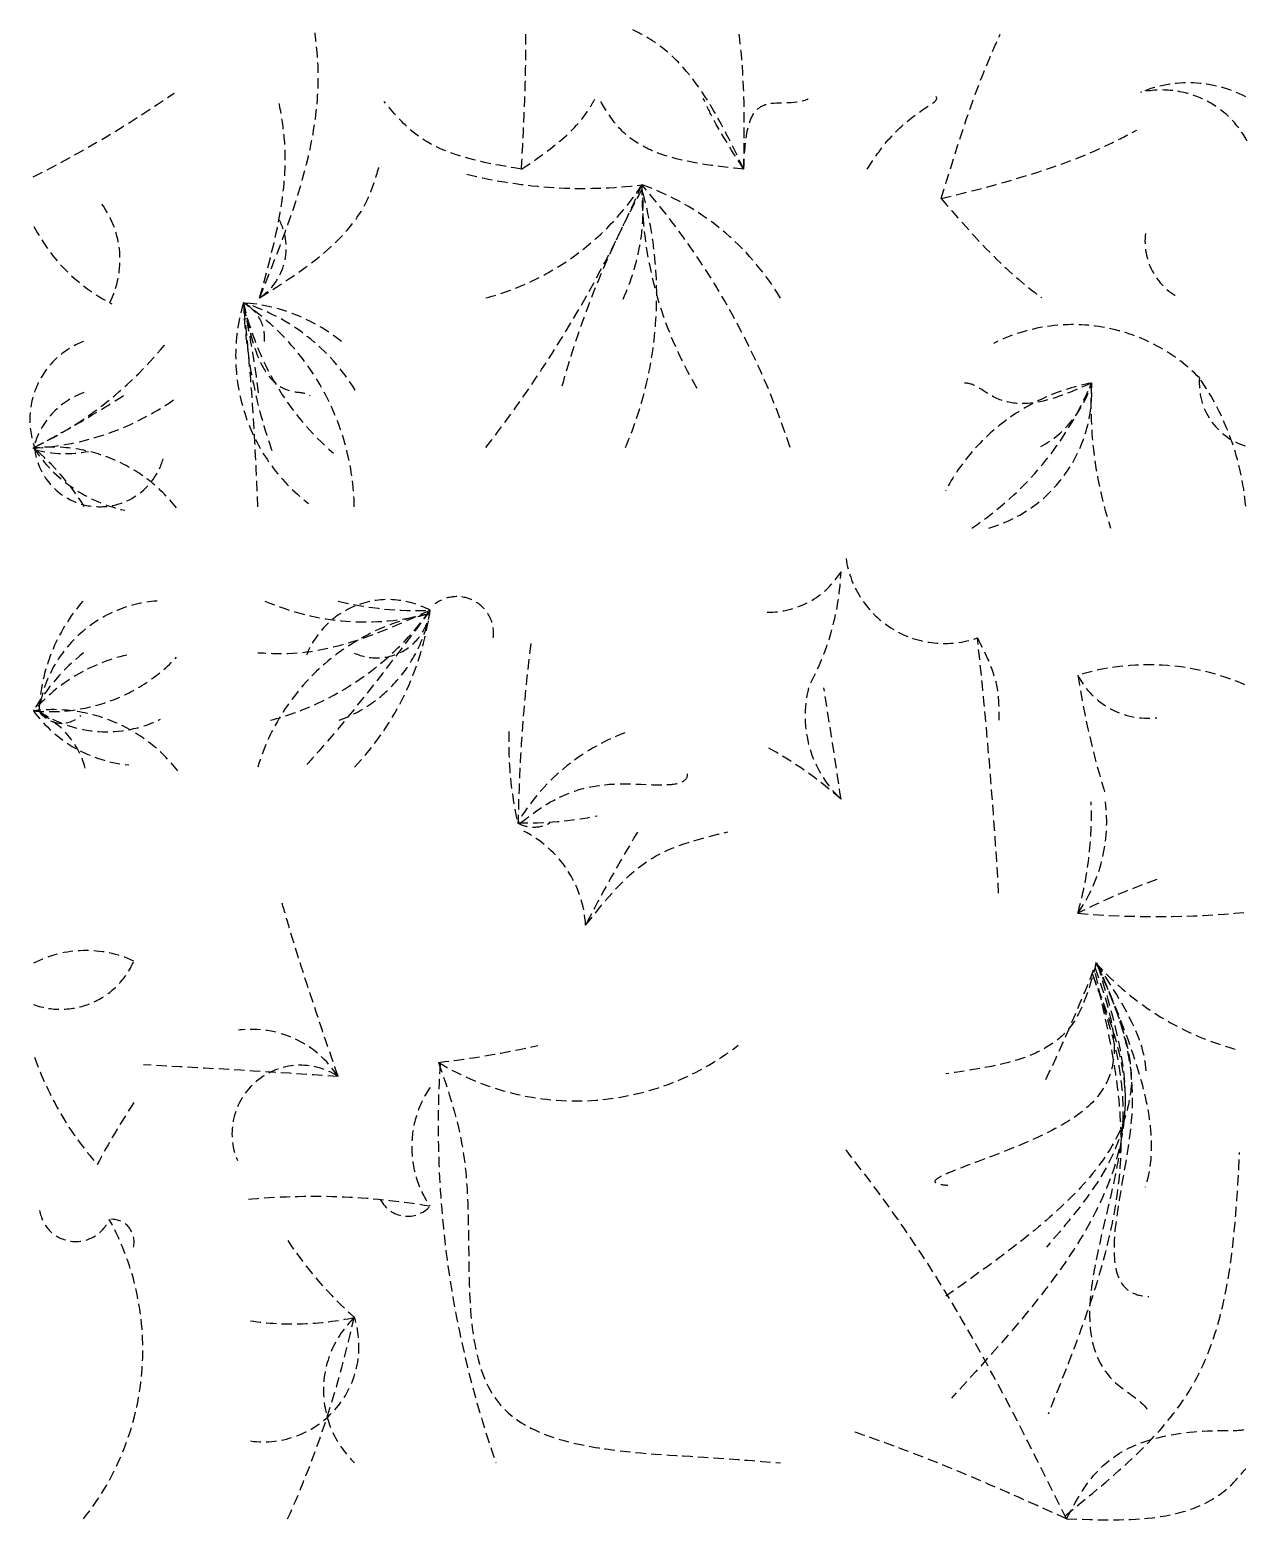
# Model space of a CAD drawing. Header units: inches. Extents: x 35258 to 134537, y 25067 to 83300.
# Drawn here: x 71604 to 72338, y 37310 to 38207 of the extents above; entities that cross this region are included whole.
import ezdxf

# ---------------------------------------------------------------- set-up
doc = ezdxf.new("R2010")
doc.units = ezdxf.units.IN
doc.header["$LTSCALE"] = 5
doc.header["$MEASUREMENT"] = 0
doc.linetypes.add('HIDDEN', pattern=[0.375, 0.25, -0.125])
doc.layers.add('SB wires', color=1, linetype='Continuous')

msp = doc.modelspace()

# ---------------------------------------------------------------- linework, layer by layer
at = {"layer": 'SB wires', "linetype": 'HIDDEN', "ltscale": 5}
for centre, radius, start, end in [((72300.53, 38100.18), 75.13, 62.76211, 112.6895), ((72284.62, 38112.98), 58.02, 28.09272, 102.90979), ((71265.48, 38787.54), 750.72, 297.0157, 304.53333), ((71936.91, 38402.8), 290.93, 256.08129, 276.95662), ((71836.96, 38201.83), 161.21, 284.89477, 326.98941), ((71290.55, 38412.15), 743.95, 322.20154, 336.37464), ((72467.42, 37841.12), 564.24, 151.37803, 164.52851), ((71842.77, 38100.14), 130.12, 335.12052, 6.11584), ((71748.39, 38047.74), 232.63, 336.82452, 15.88427), ((72204.56, 38111.41), 232.43, 179.36059, 211.01757), ((71919.93, 37965.37), 157.55, 30.76617, 70.64166), ((71626.93, 37815.35), 456.48, 17.97147, 40.86414), ((71601.44, 38068.88), 57.12, 333.20383, 36.36649), ((71722.51, 38076.06), 35.94, 303.61241, 27.61851), ((71702.75, 38138.62), 107.94, 207.33685, 242.93303), ((72312.92, 38080.18), 38.55, 173.10171, 242.03371), ((71839.66, 38011.13), 111.61, 163.3377, 232.53458), ((71065.72, 37902.95), 681.59, 7.25418, 11.86883), ((71696.54, 37927.62), 121.04, 31.36539, 72.60403), ((70179.29, 37873), 1562.73, 1.74437, 6.24985), ((71647.49, 37917.41), 151.89, 1.19224, 55.8598), ((71721.91, 38022.27), 23.5, 354.2239, 62.57115), ((71724.98, 37937.32), 106.09, 51.1149, 85.81118), ((72033.21, 38055.01), 300.71, 182.26375, 199.89248), ((71897.3, 38080.19), 168.69, 192.69102, 229.09892), ((72231.05, 37923.67), 106.35, 44.34023, 116.66342), ((71654.62, 37973.02), 50.22, 110.97633, 202.92184), ((71508.31, 38162.62), 228.74, 295.60549, 321.39745), ((72265.5, 37871.65), 125.46, 100.67775, 152.25856), ((72064.25, 38068.66), 192.66, 303.39213, 337.50585), ((72156.96, 37989.92), 85.45, 286.03187, 3.37203), ((72181.07, 38012.45), 63.64, 298.8684, 344.03748), ((72478.49, 37981.68), 236.6, 176.78584, 198.19571), ((72346.51, 37994.81), 39.52, 175.37134, 252.94404), ((72175.52, 37906.98), 160, 5.00543, 34.67013), ((71597.75, 38117.77), 162.23, 272.95413, 305.96794), ((71653.59, 37943.6), 48.61, 110.16385, 165.1675), ((71270.06, 38600.3), 726.85, 297.58112, 302.68675), ((71617.69, 37861.66), 94.8, 37.91418, 97.01928), ((71508.43, 37840.69), 151.47, 31.82742, 49.60183), ((71680.12, 38004.48), 88.04, 213.37704, 257.73709), ((71646.46, 37960.07), 39.47, 185.41205, 346.99451), ((71625.91, 38024.44), 71.91, 255.01585, 281.06249), ((72153.91, 37898.23), 59.81, 188.44725, 289.31949), ((72048.22, 37908.39), 51.14, 269.04449, 328.35542), ((71938.31, 37887.59), 153.56, 331.70614, 357.74468), ((71861.02, 37844.56), 22.01, 352.86042, 126.63961), ((71718.16, 37792.72), 108.48, 138.97771, 177.23559), ((71686.23, 37786.84), 77.27, 93.98875, 171.47624), ((71868.4, 37725.75), 132.77, 100.32296, 163.19426), ((71806.06, 38003.35), 151.95, 246.57672, 284.69449), ((71704.83, 37958.98), 172.48, 284.83911, 324.29046), ((71819.58, 37812.2), 52.59, 61.23858, 158.66085), ((71837.22, 38058.81), 200.65, 256.30139, 272.18987), ((71760.82, 37872.33), 85.29, 290.12664, 349.21738), ((71812.82, 37862.02), 32.28, 245.32025, 353.38266), ((71675.33, 37882.21), 171.24, 316.40668, 351.97454), ((72913.69, 37712.68), 1016.14, 172.89594, 178.95351), ((69238.03, 37520.74), 2953.17, 3.25482, 6.24124), ((71712.6, 37737.11), 122.22, 128.46579, 150.14574), ((71686.45, 37728.15), 106.06, 102.99496, 138.84275), ((71616.59, 37901.94), 104.47, 264.51009, 316.58831), ((72276.48, 37678.8), 146.8, 66.74804, 106.82224), ((72138.86, 37794.89), 68.7, 165.7431, 226.71405), ((68040.45, 37152.42), 4094.39, 8.31981, 9.26769), ((72276.29, 37841.04), 47.55, 207.1866, 276.20139), ((72747.88, 37900.17), 520.2, 188.9417, 197.20332), ((71618.21, 37703.72), 94.94, 37.74293, 97.0233), ((71588.26, 37750.08), 51.26, 15.27757, 69.03843), ((71671.27, 37845.19), 80.09, 216.14865, 264.63402), ((71623.51, 37806.91), 16.38, 213.17403, 314.3568), ((71650.46, 37857.93), 72.58, 236.10341, 296.47397), ((72111.25, 37778.79), 219.15, 178.22691, 192.56208), ((72007.11, 37665.33), 127.71, 110.76585, 149.23088), ((71926.37, 37557.07), 250.25, 48.6314, 61.23411), ((72024.71, 37735.51), 217.49, 344.21123, 2.05697), ((72156.12, 37731.19), 95.26, 324.83823, 7.313), ((71902.36, 37951.75), 221.13, 268.7114, 281.18957), ((71907.19, 37747.84), 19.77, 240.26156, 299.73844), ((71871, 37665.28), 67.43, 3.26459, 63.4428), ((72689.45, 37287.48), 842.53, 148.71765, 153.06529), ((72407.63, 37334.02), 383.83, 109.19555, 116.89563), ((72281.48, 38235.85), 561.53, 265.14911, 275.43593), ((71638.12, 37585.35), 68.57, 65.22454, 117.37127), ((71622.85, 37666.54), 47.91, 250.16822, 336.72981), ((71297.45, 38015.24), 1016.94, 334.43659, 338.75229), ((72373.66, 37761.13), 172.39, 221.58849, 255.64308), ((71737.59, 37544.68), 61.89, 32.87195, 97.3108), ((71932.5, 37722.32), 158.77, 238.64199, 307.88888), ((71792.1, 38107.44), 523.9, 276.33133, 282.9681), ((71794.05, 37655.84), 198.16, 199.47067, 221.16939), ((71254.53, 29570.33), 8025.8, 86.177518, 87.013096), ((71767.02, 37543.81), 41.18, 56.79286, 203.03853), ((72459.45, 37549.04), 609.73, 176.51069, 199.44562), ((71897.37, 37535.94), 63.53, 145.75824, 214.17795), ((72042.17, 37315.69), 449.23, 146.66309, 152.17279), ((71631.95, 37500.96), 21.89, 188.31446, 336.96782), ((71774.74, 37084.61), 421.5, 80.43166, 95.5008), ((71831.32, 37512.37), 18.13, 206.87821, 318.05265), ((71509.82, 37413.98), 162.45, 321.29434, 28.86234), ((71653.65, 37479.05), 13.36, 345.71037, 92.35465), ((71959.66, 37613), 240.66, 213.6364, 228.25463), ((71213.39, 37559.33), 599.13, 335.66028, 348.00131), ((71744.78, 37416.04), 57.35, 262.17703, 17.65963), ((71762.37, 37608.81), 179.23, 261.85525, 281.93008), ((71841.14, 37389.81), 60.36, 133.70975, 226.29037)]:
    msp.add_arc(centre, radius, start, end, dxfattribs=at)
for points in [[(72033.35, 38123.41), (71973.26, 38203.73), (71966.58, 38207.14)], [(72033.35, 38123.41), (72031.7, 38194.35), (72030.35, 38206.27)], [(71742.41, 38046.13), (71777.28, 38190.12), (71775.77, 38205.31)], [(71899.79, 38123.41), (71902.43, 38197.91), (71902.43, 38204.59)], [(72151.94, 38105.71), (72180.72, 38189.36), (72187.42, 38204.59)], [(71742.41, 38046.13), (71757.25, 38142.39), (71754.19, 38163.47)], [(71899.79, 38123.41), (71834.6, 38145.74), (71817.33, 38164.05)], [(71899.79, 38123.41), (71941.12, 38160.82), (71943.75, 38165.44)], [(72033.35, 38123.41), (71956.94, 38149.89), (71946.75, 38165.44)], [(72033.35, 38123.41), (72014.71, 38154.27), (72008.93, 38165.96)], [(72033.35, 38123.41), (72045.55, 38161.99), (72071.75, 38165.58), (72072, 38165.7)], [(72107.52, 38123.43), (72144.4, 38161.46), (72148.94, 38166.97), (72148.82, 38167.14)], [(72151.94, 38105.71), (72253.3, 38138.66), (72269.49, 38146.96)], [(71742.41, 38046.13), (71808.45, 38107.8), (71814.33, 38125.41)], [(72151.94, 38105.71), (72207.95, 38049.45), (72212.39, 38046.13)], [(71732.73, 38043.13), (71764.05, 37989.59), (71771.77, 37987.87), (71772.69, 37987.23)], [(72242.26, 37994.94), (72181.82, 37987.46), (72164.06, 37994.53), (72163.3, 37994.29)], [(71844.89, 37858.3), (71759.54, 37832.27), (71741.3, 37832.69)], [(71844.89, 37858.3), (71778, 37773.75), (71770.59, 37765.45)], [(72173.7, 37841.8), (72185.57, 37811.34), (72186.53, 37792.39)], [(71899.24, 37730.67), (71960.84, 37754.12), (71999.07, 37762.44), (71999.05, 37762.5)], [(71938.32, 37669.12), (71978.45, 37709.49), (72023.82, 37725.22)], [(71789.58, 37578.27), (71760.57, 37666.76), (71755.53, 37683.86)], [(72244.35, 37643.36), (72236.46, 37557.03), (72154.8, 37513.02), (72155.83, 37512.94)], [(72245.2, 37646.56), (72229.09, 37607.57), (72154.8, 37579.86)], [(72246.04, 37644.88), (72266.11, 37578.03), (72154.8, 37446.17)], [(72246.04, 37644.88), (72262.45, 37564.79), (72158.05, 37384.93)], [(72245.12, 37646.26), (72266.13, 37551.71), (72274.88, 37446.17), (72276.78, 37446.05)], [(72245.12, 37646.26), (72265.75, 37612.14), (72274.88, 37579.86), (72274.88, 37579.45)], [(72245.26, 37646.7), (72269.66, 37583.7), (72274.88, 37513.02), (72274.5, 37511.8)], [(72242.69, 37640.16), (72261.21, 37550.44), (72215.3, 37475.74)], [(72244.35, 37640.16), (72259.87, 37539.1), (72216.17, 37375.37)], [(72243.1, 37639.1), (72260.83, 37549.45), (72258.51, 37392.69), (72274.88, 37379.33), (72276.77, 37376.88)], [(71849.88, 37586.74), (71864.62, 37533.82), (71889.35, 37378.46), (72009.34, 37349.5), (72055.33, 37346.05)], [(72227.27, 37312.48), (72125.86, 37492.5), (72094.76, 37534.17)], [(72226.36, 37314.31), (72302.57, 37391.94), (72331.25, 37532.5)], [(72227.27, 37312.48), (72132.6, 37352.75), (72098.76, 37365.06)], [(72227.27, 37312.48), (72317.62, 37365.42), (72333.58, 37367.73), (72333.47, 37367.79)], [(72227.27, 37312.48), (72326.34, 37332.95), (72334.91, 37342.58)]]:
    msp.add_spline(points, degree=3, dxfattribs=at)

doc.saveas('drawing.dxf')
